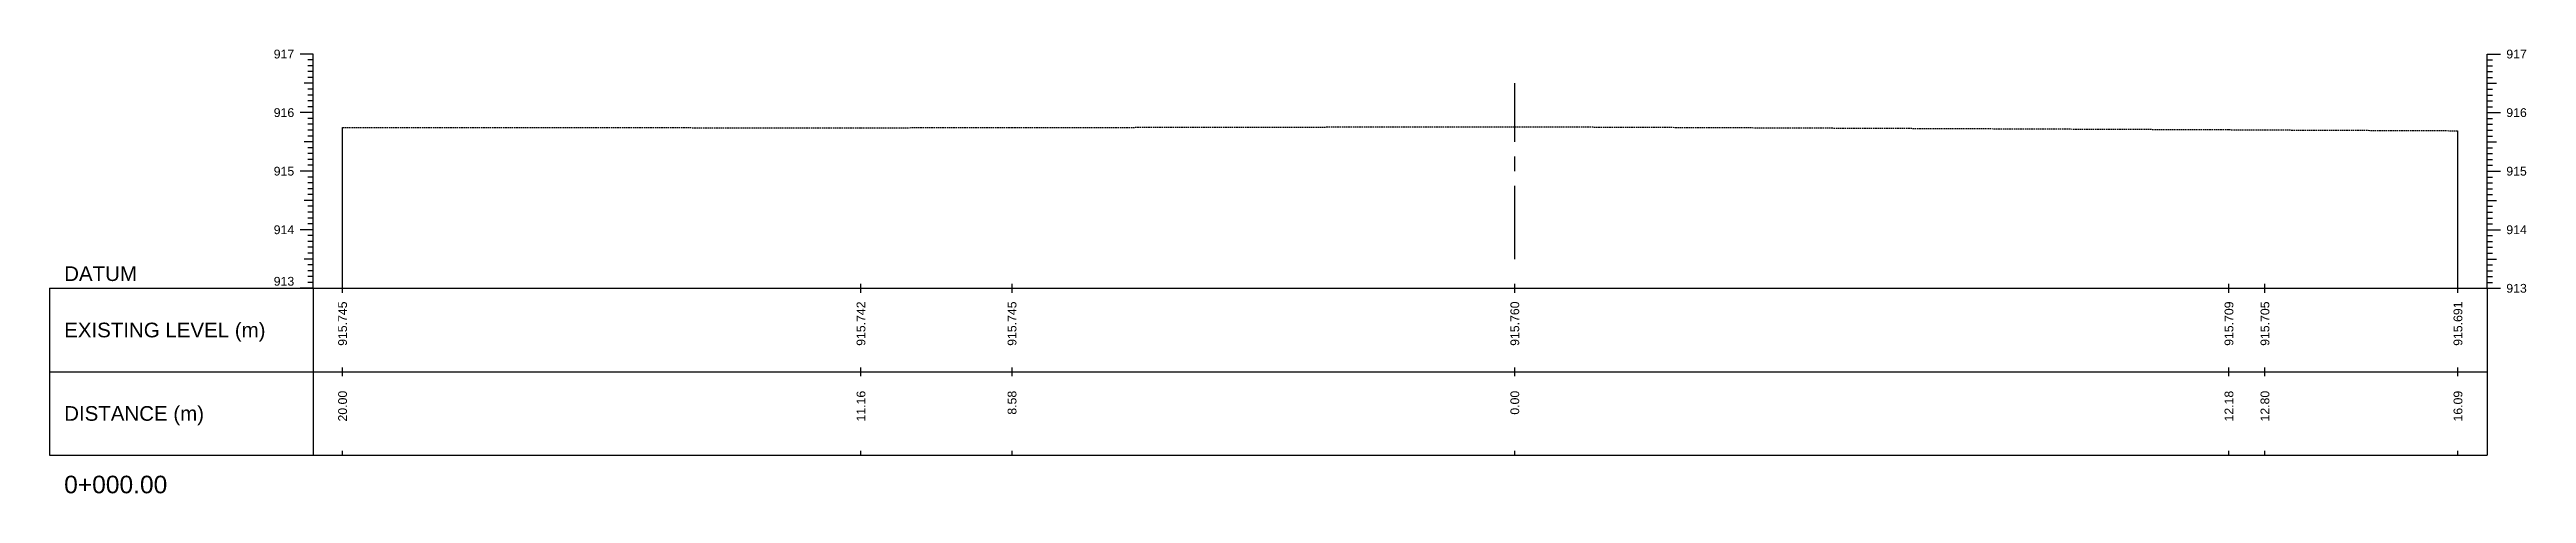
# Model space of a CAD drawing. Header units: millimetres. Extents: x 1478788 to 1486142, y 824439 to 831516.
# Drawn here: x 1483637.5 to 1484060.1, y 826314.2 to 826390 of the extents above; entities that cross this region are included whole.
import ezdxf
from ezdxf.enums import TextEntityAlignment as Align

# ---------------------------------------------------------------- set-up
doc = ezdxf.new("R2010")
doc.units = ezdxf.units.MM
doc.linetypes.add('CENTER', pattern=[2, 1.25, -0.25, 0.25, -0.25])
doc.linetypes.add('HIDDEN', pattern=[0.375, 0.25, -0.125])
for name, color, linetype in [('CL', 6, 'CENTER'), ('CS_Drawing', 7, 'Continuous'), ('GL', 3, 'HIDDEN')]:
    doc.layers.add(name, color=color, linetype=linetype)
doc.styles.get("Standard").update_dxf_attribs({"font": 'arial.ttf'})

msp = doc.modelspace()

# ---------------------------------------------------------------- texts
at = {"layer": 'CS_Drawing'}
for s, p in [('917', (1483679.25, 826389.27)), ('916', (1483679.25, 826379.27)), ('915', (1483679.25, 826369.27)), ('914', (1483679.25, 826359.27))]:
    msp.add_text(s, height=1.5, dxfattribs=at).set_placement(p, align=Align.MIDDLE_RIGHT)
for s, height, p in [('917', 1.5, (1484056.67, 826389.27)), ('916', 1.5, (1484056.67, 826379.27)), ('915', 1.5, (1484056.67, 826369.27)), ('914', 1.5, (1484056.67, 826359.27)), ('DATUM', 2.5, (1483640, 826351.77)), ('913', 1.5, (1484056.67, 826349.27)), ('913', 1.5, (1484056.67, 826349.27)), ('EXISTING LEVEL (m)', 2.5, (1483640, 826342.15)), ('DISTANCE (m)', 2.5, (1483640, 826327.9)), ('0+000.00', 3, (1483640, 826315.77))]:
    msp.add_text(s, height=height, dxfattribs=at).set_placement(p, align=Align.MIDDLE_LEFT)
msp.add_text('913', height=1.5, dxfattribs=at).set_placement((1483679.25, 826349.72), align=Align.RIGHT)
for s, p in [('915.745', (1483687.5, 826347.02)), ('915.742', (1483775.95, 826347.02)), ('915.745', (1483801.72, 826347.02)), ('915.760', (1483887.5, 826347.02)), ('915.709', (1484009.35, 826347.02)), ('915.705', (1484015.49, 826347.02)), ('915.691', (1484048.42, 826347.02)), ('20.00', (1483687.5, 826331.77)), ('11.16', (1483775.95, 826331.77)), ('8.58', (1483801.72, 826331.77)), ('0.00', (1483887.5, 826331.77)), ('12.18', (1484009.35, 826331.77)), ('12.80', (1484015.49, 826331.77)), ('16.09', (1484048.42, 826331.77))]:
    msp.add_text(s, height=1.5, rotation=90, dxfattribs=at).set_placement(p, align=Align.MIDDLE_RIGHT)

# ---------------------------------------------------------------- linework, layer by layer
at = {"layer": 'CL', "ltscale": 10}
msp.add_line((1483887.5, 826354.27), (1483887.5, 826384.27), dxfattribs=at)
at = {"layer": 'CS_Drawing'}
for p, q in [((1483682.5, 826389.27), (1483680.25, 826389.27)), ((1483682.5, 826389.27), (1483680.93, 826389.27)), ((1483682.5, 826388.27), (1483681.6, 826388.27)), ((1483682.5, 826387.27), (1483681.6, 826387.27)), ((1483682.5, 826349.27), (1483682.5, 826389.27)), ((1484053.42, 826389.27), (1484055.67, 826389.27)), ((1484053.42, 826389.27), (1484055, 826389.27)), ((1484053.42, 826349.27), (1484053.42, 826389.27)), ((1484053.42, 826388.27), (1484054.32, 826388.27)), ((1484053.42, 826387.27), (1484054.32, 826387.27)), ((1483682.5, 826384.27), (1483680.93, 826384.27)), ((1483682.5, 826386.27), (1483681.6, 826386.27)), ((1483682.5, 826385.27), (1483681.6, 826385.27)), ((1483682.5, 826384.27), (1483681.6, 826384.27)), ((1483682.5, 826383.27), (1483681.6, 826383.27)), ((1484053.42, 826386.27), (1484054.32, 826386.27)), ((1484053.42, 826385.27), (1484054.32, 826385.27)), ((1484053.42, 826384.27), (1484055, 826384.27)), ((1484053.42, 826384.27), (1484054.32, 826384.27)), ((1484053.42, 826383.27), (1484054.32, 826383.27)), ((1483682.5, 826379.27), (1483680.25, 826379.27)), ((1483682.5, 826379.27), (1483680.93, 826379.27)), ((1483682.5, 826382.27), (1483681.6, 826382.27)), ((1483682.5, 826381.27), (1483681.6, 826381.27)), ((1483682.5, 826380.27), (1483681.6, 826380.27)), ((1483682.5, 826379.27), (1483681.6, 826379.27)), ((1484053.42, 826382.27), (1484054.32, 826382.27)), ((1484053.42, 826381.27), (1484054.32, 826381.27)), ((1484053.42, 826380.27), (1484054.32, 826380.27)), ((1484053.42, 826379.27), (1484055.67, 826379.27)), ((1484053.42, 826379.27), (1484055, 826379.27)), ((1484053.42, 826379.27), (1484054.32, 826379.27)), ((1483682.5, 826374.27), (1483680.93, 826374.27)), ((1483682.5, 826378.27), (1483681.6, 826378.27)), ((1483682.5, 826377.27), (1483681.6, 826377.27)), ((1483682.5, 826376.27), (1483681.6, 826376.27)), ((1483682.5, 826375.27), (1483681.6, 826375.27)), ((1483682.5, 826374.27), (1483681.6, 826374.27)), ((1483687.5, 826349.27), (1483687.5, 826376.72)), ((1484048.42, 826349.27), (1484048.42, 826376.18)), ((1484053.42, 826378.27), (1484054.32, 826378.27)), ((1484053.42, 826377.27), (1484054.32, 826377.27)), ((1484053.42, 826376.27), (1484054.32, 826376.27)), ((1484053.42, 826375.27), (1484054.32, 826375.27)), ((1484053.42, 826374.27), (1484055, 826374.27)), ((1484053.42, 826374.27), (1484054.32, 826374.27)), ((1483682.5, 826373.27), (1483681.6, 826373.27)), ((1483682.5, 826372.27), (1483681.6, 826372.27)), ((1483682.5, 826371.27), (1483681.6, 826371.27)), ((1483682.5, 826370.27), (1483681.6, 826370.27)), ((1484053.42, 826373.27), (1484054.32, 826373.27)), ((1484053.42, 826372.27), (1484054.32, 826372.27)), ((1484053.42, 826371.27), (1484054.32, 826371.27)), ((1484053.42, 826370.27), (1484054.32, 826370.27)), ((1483682.5, 826369.27), (1483680.25, 826369.27)), ((1483682.5, 826369.27), (1483680.93, 826369.27)), ((1483682.5, 826369.27), (1483681.6, 826369.27)), ((1483682.5, 826368.27), (1483681.6, 826368.27)), ((1483682.5, 826367.27), (1483681.6, 826367.27)), ((1483682.5, 826366.27), (1483681.6, 826366.27)), ((1484053.42, 826369.27), (1484055.67, 826369.27)), ((1484053.42, 826369.27), (1484055, 826369.27)), ((1484053.42, 826369.27), (1484054.32, 826369.27)), ((1484053.42, 826368.27), (1484054.32, 826368.27)), ((1484053.42, 826367.27), (1484054.32, 826367.27)), ((1484053.42, 826366.27), (1484054.32, 826366.27)), ((1483682.5, 826364.27), (1483680.93, 826364.27)), ((1483682.5, 826365.27), (1483681.6, 826365.27)), ((1483682.5, 826364.27), (1483681.6, 826364.27)), ((1483682.5, 826363.27), (1483681.6, 826363.27)), ((1483682.5, 826362.27), (1483681.6, 826362.27)), ((1484053.42, 826365.27), (1484054.32, 826365.27)), ((1484053.42, 826364.27), (1484055, 826364.27)), ((1484053.42, 826364.27), (1484054.32, 826364.27)), ((1484053.42, 826363.27), (1484054.32, 826363.27)), ((1484053.42, 826362.27), (1484054.32, 826362.27)), ((1483682.5, 826359.27), (1483680.25, 826359.27)), ((1483682.5, 826359.27), (1483680.93, 826359.27)), ((1483682.5, 826361.27), (1483681.6, 826361.27)), ((1483682.5, 826360.27), (1483681.6, 826360.27)), ((1483682.5, 826359.27), (1483681.6, 826359.27)), ((1483682.5, 826358.27), (1483681.6, 826358.27)), ((1483682.5, 826357.27), (1483681.6, 826357.27)), ((1484053.42, 826361.27), (1484054.32, 826361.27)), ((1484053.42, 826360.27), (1484054.32, 826360.27)), ((1484053.42, 826359.27), (1484055.67, 826359.27)), ((1484053.42, 826359.27), (1484055, 826359.27)), ((1484053.42, 826359.27), (1484054.32, 826359.27)), ((1484053.42, 826358.27), (1484054.32, 826358.27)), ((1484053.42, 826357.27), (1484054.32, 826357.27)), ((1483682.5, 826354.27), (1483680.93, 826354.27)), ((1483682.5, 826356.27), (1483681.6, 826356.27)), ((1483682.5, 826355.27), (1483681.6, 826355.27)), ((1483682.5, 826354.27), (1483681.6, 826354.27)), ((1483682.5, 826353.27), (1483681.6, 826353.27)), ((1484053.42, 826356.27), (1484054.32, 826356.27)), ((1484053.42, 826355.27), (1484054.32, 826355.27)), ((1484053.42, 826354.27), (1484055, 826354.27)), ((1484053.42, 826354.27), (1484054.32, 826354.27)), ((1484053.42, 826353.27), (1484054.32, 826353.27)), ((1483637.5, 826349.27), (1483682.5, 826349.27)), ((1483637.5, 826349.27), (1483637.5, 826320.77)), ((1483682.5, 826349.27), (1483680.25, 826349.27)), ((1483682.5, 826349.27), (1483680.93, 826349.27)), ((1483682.5, 826352.27), (1483681.6, 826352.27)), ((1483682.5, 826351.27), (1483681.6, 826351.27)), ((1483682.5, 826350.27), (1483681.6, 826350.27)), ((1483682.5, 826349.27), (1483681.6, 826349.27)), ((1483682.5, 826349.27), (1484053.42, 826349.27)), ((1483682.5, 826349.27), (1483682.5, 826320.77)), ((1483687.5, 826348.52), (1483687.5, 826350.02)), ((1483775.95, 826348.52), (1483775.95, 826350.02)), ((1483801.72, 826348.52), (1483801.72, 826350.02)), ((1483887.5, 826348.52), (1483887.5, 826350.02)), ((1484009.35, 826348.52), (1484009.35, 826350.02)), ((1484015.49, 826348.52), (1484015.49, 826350.02)), ((1484048.42, 826348.52), (1484048.42, 826350.02)), ((1484053.42, 826352.27), (1484054.32, 826352.27)), ((1484053.42, 826351.27), (1484054.32, 826351.27)), ((1484053.42, 826350.27), (1484054.32, 826350.27)), ((1484053.42, 826349.27), (1484055.67, 826349.27)), ((1484053.42, 826349.27), (1484055, 826349.27)), ((1484053.42, 826349.27), (1484054.32, 826349.27)), ((1484053.42, 826349.27), (1484053.42, 826320.77)), ((1483637.5, 826335.02), (1483682.5, 826335.02)), ((1483682.5, 826335.02), (1484053.42, 826335.02)), ((1483682.5, 826335.02), (1484053.42, 826335.02)), ((1483687.5, 826334.27), (1483687.5, 826335.77)), ((1483775.95, 826334.27), (1483775.95, 826335.77)), ((1483801.72, 826334.27), (1483801.72, 826335.77)), ((1483887.5, 826334.27), (1483887.5, 826335.77)), ((1484009.35, 826334.27), (1484009.35, 826335.77)), ((1484015.49, 826334.27), (1484015.49, 826335.77)), ((1484048.42, 826334.27), (1484048.42, 826335.77)), ((1483637.5, 826320.77), (1483682.5, 826320.77)), ((1483682.5, 826320.77), (1484053.42, 826320.77)), ((1483687.5, 826320.77), (1483687.5, 826321.52)), ((1483775.95, 826320.77), (1483775.95, 826321.52)), ((1483801.72, 826320.77), (1483801.72, 826321.52)), ((1483887.5, 826320.77), (1483887.5, 826321.52)), ((1484009.35, 826320.77), (1484009.35, 826321.52)), ((1484015.49, 826320.77), (1484015.49, 826321.52)), ((1484048.42, 826320.77), (1484048.42, 826321.52))]:
    msp.add_line(p, q, dxfattribs=at)
at = {"layer": 'GL'}
msp.add_lwpolyline([(1483687.5, 826376.72), (1483775.95, 826376.69), (1483801.72, 826376.72), (1483887.5, 826376.87), (1484009.35, 826376.36), (1484015.49, 826376.32), (1484048.42, 826376.18)], dxfattribs=at)

msp.set_redraw_order([(e.dxf.handle, doc.entitydb.next_handle()) for e in msp.query("TEXT MTEXT ATTDEF DIMENSION ARC_DIMENSION")])  # texts and dimensions are drawn at this point

doc.saveas('drawing.dxf')
